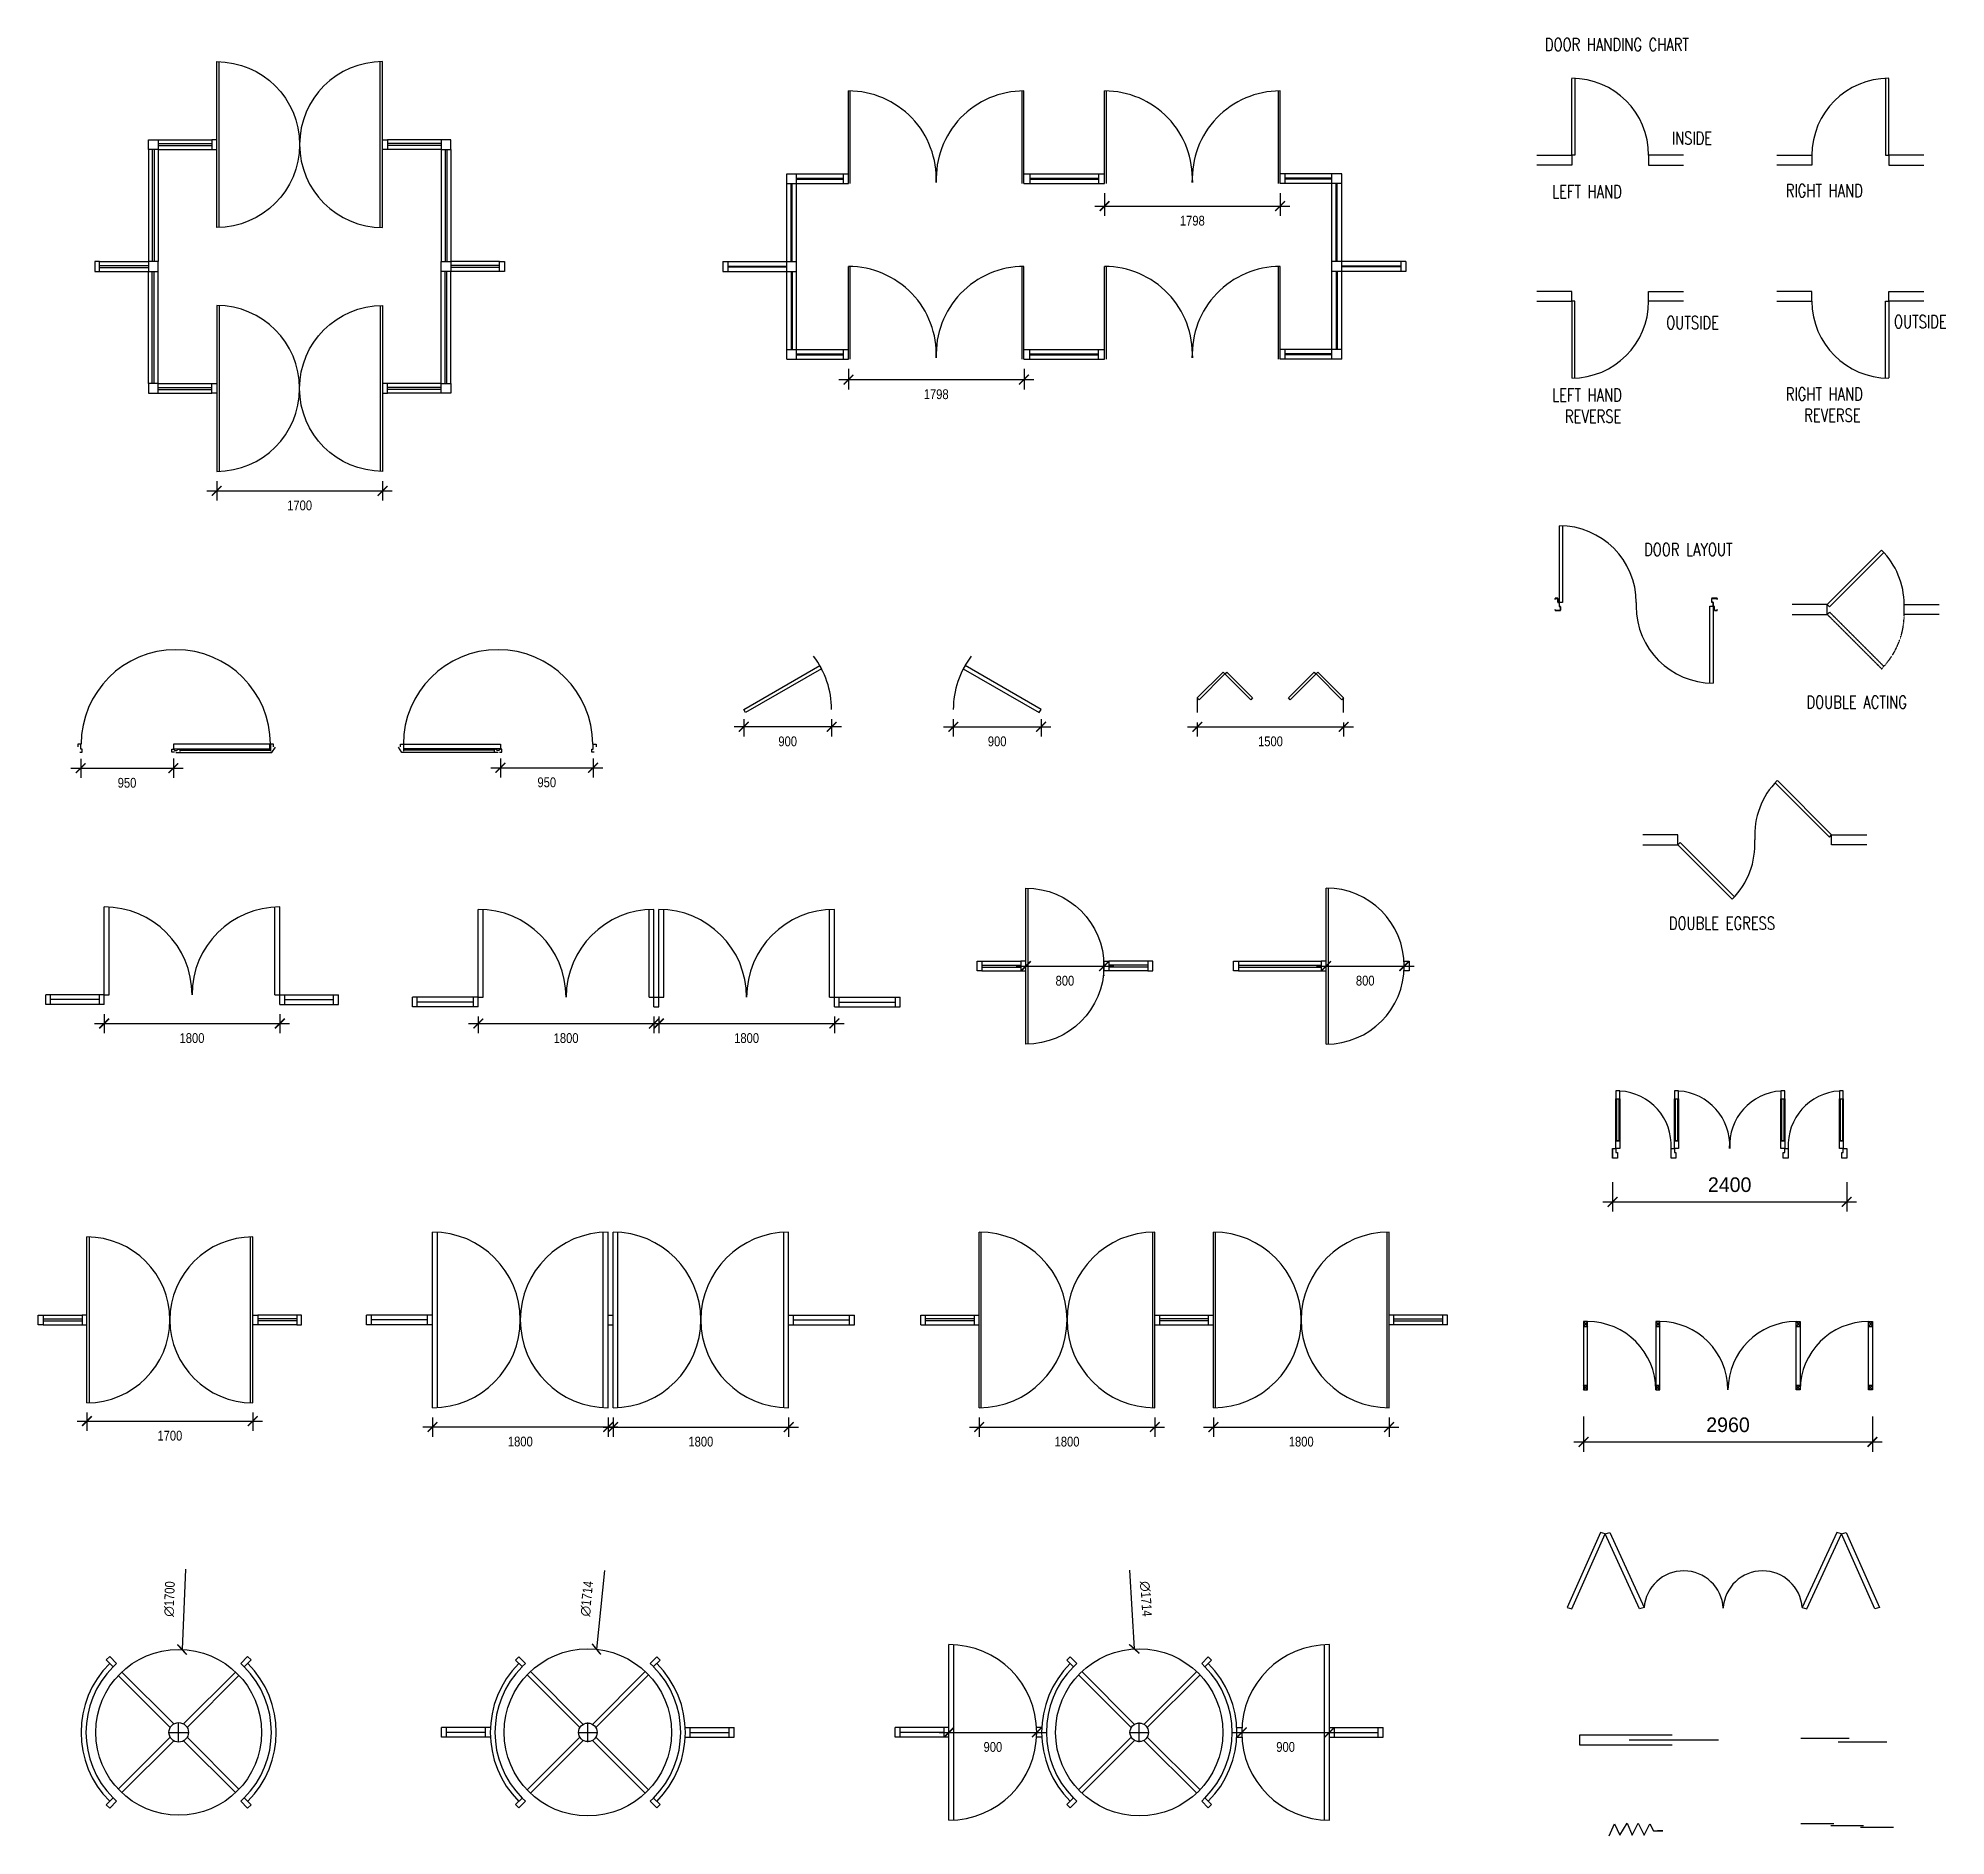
# Model space of a CAD drawing. Header units: millimetres. Extents: x -14129 to 25170, y 11877 to 30307.
# Drawn here: x -14129 to 5423, y 11877 to 30307 of the extents above; entities that cross this region are included whole.
import ezdxf

# ---------------------------------------------------------------- set-up
doc = ezdxf.new("R2010")
doc.units = ezdxf.units.MM
doc.linetypes.add('HIDDEN2', pattern=[0.1875, 0.125, -0.0625])
doc.styles.add('DIM', font='', dxfattribs={"height": 100})
doc.styles.add('Ignore', font='romans.shx', dxfattribs={"width": 0.75})
doc.styles.add('TA1', font='')
doc.styles.get('DIM').set_extended_font_data('VNI-Helve-Condense')
doc.styles.get('TA1').set_extended_font_data('VNI-Avo')
doc.dimstyles.new('100', dxfattribs={"dimtxt": 100, "dimasz": 100, "dimexe": 100, "dimexo": 100, "dimgap": 100, "dimtad": 2, "dimdec": 0, "dimzin": 0, "dimdsep": 46, "dimtxsty": 'DIM', "dimblk": 'ARCHTICK', "dimcen": 100, "dimdle": 100, "dimadec": 0, "dimazin": 0, "dimtfac": 1, "dimtdec": 0, "dimtofl": 0, "dimtmove": 0, "dimatfit": 3, "dimldrblk": 'ARCHTICK', "dimfxl": 1, "dimtolj": 1, "dimtzin": 0, "dimarcsym": 0})

msp = doc.modelspace()

# ---------------------------------------------------------------- texts
at = {"style": 'Ignore', "width": 0.75}
for s, p in [('DOOR HANDING CHART', (1313.3, 30175.5)), ('INSIDE', (2613.9, 29216.3)), ('LEFT HAND', (1387.9, 28667.7)), ('RIGHT HAND', (3782, 28678)), ('OUTSIDE', (2556.5, 27324.1)), ('OUTSIDE', (4891.1, 27334.3)), ('LEFT HAND', (1387.9, 26582.7)), ('RIGHT HAND', (3782, 26593)), ('REVERSE', (1519.1, 26364.3)), ('REVERSE', (3971, 26374.6)), ('DOOR LAYOUT', (2330, 24998.4)), ('DOUBLE ACTING', (3994.3, 23433.5)), ('DOUBLE EGRESS', (2584, 21167.6))]:
    msp.add_text(s, height=131.25, dxfattribs=at).set_placement(p)
at = {"char_height": 150, "attachment_point": 5, "style": 'TA1'}
for s, insert in [('\\A1;2400', (3207, 18551.7)), ('\\A1;2960', (3190, 16090.5))]:
    msp.add_mtext(s, dxfattribs=dict(at, insert=insert))

# ---------------------------------------------------------------- blocks, each defined once
blk = doc.blocks.new('A$C6CEE78AA')
for p, q in [((1045, 25), (1975, 25)), ((1990, 0), (2025, 55)), ((1005, 0), (1990, 0))]:
    blk.add_line(p, q)
for points in [[(20, 5), (45, 5), (45, 35), (30, 35), (30, 85), (0, 85), (0, 60)], [(990, 5), (965, 5), (965, 35), (980, 35), (995, 20), (1015, 20), (1030, 35), (1045, 35), (1045, 10)], [(2005, 60), (2005, 85), (1975, 85), (1975, 15)]]:
    blk.add_lwpolyline(points)
blk.add_lwpolyline([(1970, 85), (980, 85), (980, 40), (1970, 40)], close=True)
blk.add_arc((1005, 85), 970, 0, 180)
blk = doc.blocks.new('A$C47083D60')
for p, q in [((35, 0), (0, 55)), ((980, 25), (50, 25)), ((1020, 0), (35, 0))]:
    blk.add_line(p, q)
for points in [[(20, 60), (20, 85), (50, 85), (50, 15)], [(1035, 5), (1060, 5), (1060, 35), (1045, 35), (1030, 20), (1010, 20), (995, 35), (980, 35), (980, 10)], [(2005, 5), (1980, 5), (1980, 35), (1995, 35), (1995, 85), (2025, 85), (2025, 60)]]:
    blk.add_lwpolyline(points)
blk.add_lwpolyline([(55, 85), (1045, 85), (1045, 40), (55, 40)], close=True)
blk.add_arc((1020, 85), 970, 0, 180)
blk = doc.blocks.new('A$C2BF52A1F')
blk.add_lwpolyline([(19, 0), (0, 32), (779, 482), (798, 450)], close=True)
blk.add_arc((0, 32), 900, 0, 37.3101)
blk = doc.blocks.new('A$C48774158')
blk.add_lwpolyline([(881, 0), (900, 32), (121, 482), (102, 450)], close=True)
blk.add_arc((900, 32), 900, 142.6899, 180)
blk = doc.blocks.new('A$C44466CE1')
for p, q in [((0, 150), (0, 0)), ((1500, 0), (1500, 150))]:
    blk.add_line(p, q)
for points in [[(18, 132), (0, 150), (265, 415), (283, 397)], [(548, 132), (283, 397), (301, 415), (566, 150)], [(952, 132), (934, 150), (1199, 415), (1217, 397)], [(1482, 132), (1217, 397), (1235, 415), (1500, 150)]]:
    blk.add_lwpolyline(points, close=True)
blk = doc.blocks.new('A$C0068412A')
for p, q in [((600, 0), (600, 1000)), ((650, 100), (650, 999)), ((2350, 100), (2350, 999)), ((2400, 0), (2400, 1000)), ((600, 100), (0, 100)), ((0, 0), (0, 100)), ((600, 0), (0, 0)), ((50, 0), (50, 100)), ((550, 50), (50, 50)), ((550, 0), (550, 100)), ((600, 100), (650, 100)), ((2350, 100), (2400, 100)), ((2400, 100), (3000, 100)), ((2400, 0), (3000, 0)), ((2450, 0), (2450, 100)), ((2450, 50), (2950, 50)), ((2950, 0), (2950, 100)), ((3000, 0), (3000, 100))]:
    blk.add_line(p, q)
for centre, start, end in [((600, 100), 0, 90), ((2400, 100), 90, 180)]:
    blk.add_arc(centre, 900, start, end)
blk = doc.blocks.new('A$C2B3A1B64')
for p, q in [((675, 1), (675, 1000)), ((725, 100), (725, 999)), ((2425, 100), (2425, 999)), ((2475, 1), (2475, 1000)), ((2525, 1), (2525, 1000)), ((2575, 100), (2575, 999)), ((4275, 100), (4275, 999)), ((4325, 1), (4325, 1000)), ((0, 0), (0, 100)), ((675, 100), (0, 100)), ((674, 0), (0, 0)), ((50, 0), (50, 100)), ((625, 50), (50, 50)), ((625, 0), (625, 100)), ((675, 100), (725, 100)), ((2425, 100), (2475, 100)), ((2475, 100), (2525, 100)), ((2476, 0), (2524, 0)), ((2525, 100), (2575, 100)), ((4275, 100), (4325, 100)), ((4325, 100), (5000, 100)), ((4326, 0), (5000, 0)), ((4375, 0), (4375, 100)), ((4375, 50), (4950, 50)), ((4950, 0), (4950, 100)), ((5000, 0), (5000, 100))]:
    blk.add_line(p, q)
for centre, radius, start, end in [((675, 100), 900, 0, 90), ((2475, 100), 900, 90, 180), ((2525, 100), 900, 0, 90), ((4325, 100), 900, 90, 180), ((674, 1), 0.9, 270, 0), ((2476, 1), 0.9, 180, 270), ((2524, 1), 0.9, 270, 0), ((4326, 1), 0.9, 180, 270)]:
    blk.add_arc(centre, radius, start, end)
blk = doc.blocks.new('A$C264F5B45')
for p, q in [((525, 0), (525, 1600)), ((50, 850), (450, 850)), ((50, 810), (450, 810)), ((50, 790), (450, 790)), ((1750, 850), (1350, 850)), ((1750, 810), (1350, 810)), ((1750, 790), (1350, 790)), ((50, 750), (450, 750)), ((1750, 750), (1350, 750))]:
    blk.add_line(p, q)
blk.add_lwpolyline([(500, 1600, -1), (500, 0)], format="xyb", close=True)
for points in [[(0, 850), (50, 850), (50, 750), (0, 750)], [(500, 850), (450, 850), (450, 750), (500, 750)], [(1300, 850), (1350, 850), (1350, 750), (1300, 750)], [(1800, 850), (1750, 850), (1750, 750), (1800, 750)]]:
    blk.add_lwpolyline(points, close=True)
blk = doc.blocks.new('A$C43E04579')
for p, q in [((950, 0), (950, 1600)), ((975, 0), (975, 1600)), ((50, 850), (900, 850)), ((50, 810), (900, 810)), ((50, 790), (900, 790)), ((50, 750), (900, 750))]:
    blk.add_line(p, q)
for points in [[(0, 850), (50, 850), (50, 750), (0, 750)], [(950, 850), (900, 850), (900, 750), (950, 750)], [(1750, 850), (1800, 850), (1800, 750), (1750, 750)]]:
    blk.add_lwpolyline(points, close=True)
blk.add_arc((950, 800), 800, 270, 90)
blk = doc.blocks.new('A$C5795584D')
for p, q in [((500, 0), (500, 1700)), ((525, 0), (525, 1700)), ((2175, 0), (2175, 1700)), ((2200, 0), (2200, 1700)), ((50, 900), (450, 900)), ((50, 860), (450, 860)), ((50, 840), (450, 840)), ((50, 800), (450, 800)), ((2650, 900), (2250, 900)), ((2650, 860), (2250, 860)), ((2650, 840), (2250, 840)), ((2650, 800), (2250, 800))]:
    blk.add_line(p, q)
for points in [[(0, 900), (50, 900), (50, 800), (0, 800)], [(500, 900), (450, 900), (450, 800), (500, 800)], [(2200, 900), (2250, 900), (2250, 800), (2200, 800)], [(2700, 900), (2650, 900), (2650, 800), (2700, 800)]]:
    blk.add_lwpolyline(points, close=True)
for centre, start, end in [((500, 850), 270, 90), ((2200, 850), 90, 270)]:
    blk.add_arc(centre, 850, start, end)
blk = doc.blocks.new('A$C19C41023')
for p, q in [((675, 0), (675, 1800)), ((725, 1), (725, 1799)), ((2425, 1), (2425, 1799)), ((2475, 0), (2475, 1800)), ((2525, 0), (2525, 1800)), ((2575, 1), (2575, 1799)), ((4275, 1), (4275, 1799)), ((4325, 0), (4325, 1800)), ((675, 950), (0, 950)), ((0, 850), (0, 950)), ((675, 850), (0, 850)), ((50, 850), (50, 950)), ((625, 900), (50, 900)), ((625, 850), (625, 950)), ((2475, 950), (2525, 950)), ((2475, 850), (2525, 850)), ((4325, 950), (5000, 950)), ((4325, 850), (5000, 850)), ((4375, 850), (4375, 950)), ((4375, 900), (4950, 900)), ((4950, 850), (4950, 950)), ((5000, 850), (5000, 950))]:
    blk.add_line(p, q)
for centre, start, end in [((675, 900), 270, 90), ((2475, 900), 90, 270), ((2525, 900), 270, 90), ((4325, 900), 90, 270)]:
    blk.add_arc(centre, 900, start, end)
blk = doc.blocks.new('A$C10676B10')
for p, q in [((600, 0), (600, 1800)), ((620, 0), (620, 1800)), ((2380, 0), (2380, 1800)), ((2400, 0), (2400, 1800)), ((3000, 0), (3000, 1800)), ((3020, 0), (3020, 1800)), ((4780, 0), (4780, 1800)), ((4800, 0), (4800, 1800)), ((0, 950), (600, 950)), ((0, 850), (0, 950)), ((0, 850), (600, 850)), ((50, 850), (50, 950)), ((550, 910), (50, 910)), ((550, 890), (50, 890)), ((550, 850), (550, 950)), ((2400, 950), (3000, 950)), ((2400, 850), (3000, 850)), ((2450, 850), (2450, 950)), ((2950, 910), (2450, 910)), ((2950, 890), (2450, 890)), ((2950, 850), (2950, 950)), ((5400, 950), (4800, 950)), ((5400, 850), (4800, 850)), ((4850, 850), (4850, 950)), ((4850, 910), (5350, 910)), ((4850, 890), (5350, 890)), ((5350, 850), (5350, 950)), ((5400, 850), (5400, 950))]:
    blk.add_line(p, q)
for centre, start, end in [((600, 900), 270, 90), ((2400, 900), 90, 270), ((3000, 900), 270, 90), ((4800, 900), 90, 270)]:
    blk.add_arc(centre, 900, start, end)
blk = doc.blocks.new('A$C4CEE4698')
for points in [[(327, 1522), (256, 1592), (292, 1628), (362, 1557), (327, 1522)], [(1670, 1522), (1741, 1592), (1706, 1628), (1635, 1557), (1670, 1522)], [(380, 1433), (912, 901)], [(416, 1468), (948, 936)], [(1049, 936), (1582, 1468)], [(1085, 901), (1617, 1433)], [(380, 267), (912, 799)], [(1085, 799), (1617, 267)], [(416, 232), (948, 764)], [(1049, 764), (1582, 232)], [(327, 178), (256, 108), (292, 72), (362, 143), (327, 178)], [(1670, 178), (1635, 143), (1706, 72), (1741, 108), (1670, 178)]]:
    blk.add_lwpolyline(points)
for radius in [850, 100]:
    blk.add_circle((999, 850), radius)
for radius, start, end in [(1000, 135, 225), (1000, 135, 225), (950, 135, 225), (950, 315, 45), (1000, 315, 45), (1000, 315, 45)]:
    blk.add_arc((999, 850), radius, start, end)
blk = doc.blocks.new('A$C715E23D6')
for p, q in [((501, 907), (0, 907)), ((0, 807), (0, 907)), ((501, 807), (0, 807)), ((50, 807), (50, 907)), ((451, 857), (50, 857)), ((451, 807), (451, 907)), ((2499, 907), (3000, 907)), ((2499, 807), (3000, 807)), ((2549, 807), (2549, 907)), ((2549, 857), (2950, 857)), ((2950, 807), (2950, 907)), ((3000, 807), (3000, 907))]:
    blk.add_line(p, q)
for points in [[(827, 1531), (759, 1598), (793, 1632), (860, 1564), (827, 1531)], [(2173, 1531), (2241, 1598), (2207, 1632), (2140, 1564), (2173, 1531)], [(877, 1446), (1418, 906)], [(911, 1480), (1452, 939)], [(1548, 939), (2089, 1480)], [(1582, 906), (2123, 1446)], [(877, 268), (1418, 809)], [(1582, 809), (2123, 268)], [(911, 234), (1452, 775)], [(1548, 775), (2089, 234)], [(827, 184), (759, 116), (793, 83), (860, 150), (827, 184)], [(2173, 184), (2140, 150), (2207, 83), (2241, 116), (2173, 184)]]:
    blk.add_lwpolyline(points)
for radius in [857, 95.2]:
    blk.add_circle((1500, 857), radius)
for radius, start, end in [(1000, 135, 225), (1000, 315, 45), (952, 135, 225), (952, 315, 45)]:
    blk.add_arc((1500, 857), radius, start, end)
blk = doc.blocks.new('A$C58F9598C')
for p, q in [((550, 0), (550, 1800)), ((600, 1), (600, 1799)), ((4400, 1), (4400, 1799)), ((4450, 0), (4450, 1800)), ((550, 950), (0, 950)), ((0, 850), (0, 950)), ((550, 850), (0, 850)), ((50, 850), (50, 950)), ((500, 900), (50, 900)), ((500, 850), (500, 950)), ((1501, 950), (1449, 950)), ((1501, 850), (1449, 850)), ((3499, 950), (3551, 950)), ((3499, 850), (3551, 850)), ((4450, 950), (5000, 950)), ((4450, 850), (5000, 850)), ((4500, 850), (4500, 950)), ((4500, 900), (4950, 900)), ((4950, 850), (4950, 950)), ((5000, 850), (5000, 950))]:
    blk.add_line(p, q)
for points in [[(1827, 1573), (1759, 1641), (1793, 1674), (1860, 1607), (1827, 1573)], [(3173, 1573), (3241, 1641), (3207, 1674), (3140, 1607), (3173, 1573)], [(1877, 1489), (2418, 948)], [(1911, 1523), (2452, 982)], [(2548, 982), (3089, 1523)], [(2582, 948), (3123, 1489)], [(1877, 311), (2418, 852)], [(1911, 277), (2452, 818)], [(2548, 818), (3089, 277)], [(2582, 852), (3123, 311)], [(1827, 227), (1759, 159), (1793, 126), (1860, 193), (1827, 227)], [(3173, 227), (3140, 193), (3207, 126), (3241, 159), (3173, 227)]]:
    blk.add_lwpolyline(points)
for radius in [857, 95.2]:
    blk.add_circle((2500, 900), radius)
for centre, radius, start, end in [((550, 900), 900, 270, 90), ((4450, 900), 900, 90, 270), ((2500, 900), 1000, 135, 225), ((2500, 900), 952, 135, 225), ((2500, 900), 952, 315, 45), ((2500, 900), 1000, 315, 45)]:
    blk.add_arc(centre, radius, start, end)
blk = doc.blocks.new('A$C244911D8')
for p, q in [((1275, 2500), (1275, 4200)), ((2925, 2500), (2925, 4200)), ((650, 3400), (1200, 3400)), ((650, 3360), (1200, 3360)), ((650, 3340), (1200, 3340)), ((3550, 3400), (3000, 3400)), ((3550, 3360), (3000, 3360)), ((3550, 3340), (3000, 3340)), ((550, 3300), (550, 2150)), ((590, 3300), (590, 2150)), ((610, 3300), (610, 2150)), ((650, 3300), (650, 2150)), ((650, 3300), (1200, 3300)), ((3550, 3300), (3000, 3300)), ((3550, 3300), (3550, 2150)), ((3590, 3300), (3590, 2150)), ((3610, 3300), (3610, 2150)), ((3650, 3300), (3650, 2150)), ((50, 2150), (550, 2150)), ((50, 2110), (550, 2110)), ((50, 2090), (550, 2090)), ((50, 2050), (550, 2050)), ((550, 900), (550, 2050)), ((590, 900), (590, 2050)), ((610, 900), (610, 2050)), ((650, 900), (650, 2050)), ((3550, 900), (3550, 2050)), ((3590, 900), (3590, 2050)), ((3610, 900), (3610, 2050)), ((4150, 2150), (3650, 2150)), ((4150, 2110), (3650, 2110)), ((4150, 2090), (3650, 2090)), ((4150, 2050), (3650, 2050)), ((3650, 900), (3650, 2050)), ((1275, 1700), (1275, 0)), ((2925, 1700), (2925, 0)), ((650, 900), (1200, 900)), ((650, 860), (1200, 860)), ((650, 840), (1200, 840)), ((650, 800), (1200, 800)), ((3550, 900), (3000, 900)), ((3550, 860), (3000, 860)), ((3550, 840), (3000, 840)), ((3550, 800), (3000, 800))]:
    blk.add_line(p, q)
for points in [[(1250, 4200, -1), (1250, 2500)], [(2950, 4200, 1), (2950, 2500)], [(1250, 0, 1), (1250, 1700)], [(2950, 0, -1), (2950, 1700)]]:
    blk.add_lwpolyline(points, format="xyb", close=True)
for points in [[(650, 3400), (650, 3300), (550, 3300), (550, 3400)], [(1250, 3400), (1200, 3400), (1200, 3300), (1250, 3300)], [(2950, 3400), (3000, 3400), (3000, 3300), (2950, 3300)], [(3550, 3400), (3550, 3300), (3650, 3300), (3650, 3400)], [(50, 2050), (50, 2150), (0, 2150), (0, 2050)], [(650, 2050), (650, 2150), (550, 2150), (550, 2050)], [(3550, 2050), (3550, 2150), (3650, 2150), (3650, 2050)], [(4150, 2050), (4150, 2150), (4200, 2150), (4200, 2050)], [(650, 800), (650, 900), (550, 900), (550, 800)], [(1250, 800), (1200, 800), (1200, 900), (1250, 900)], [(2950, 800), (3000, 800), (3000, 900), (2950, 900)], [(3550, 800), (3550, 900), (3650, 900), (3650, 800)]]:
    blk.add_lwpolyline(points, close=True)
blk = doc.blocks.new('A$C13F91B35')
for p, q in [((1288, 1800), (1288, 2750)), ((1306, 1800), (1306, 2750)), ((3069, 1800), (3069, 2750)), ((3087, 1800), (3087, 2750)), ((3913, 1800), (3913, 2750)), ((3931, 1800), (3931, 2750)), ((5694, 1800), (5694, 2750)), ((5712, 1800), (5712, 2750)), ((657, 1900), (1288, 1900)), ((657, 0), (657, 1900)), ((657, 1800), (1288, 1800)), ((702, 1000), (702, 1800)), ((712, 1000), (712, 1800)), ((757, 0), (757, 1900)), ((757, 1855), (1238, 1855)), ((757, 1845), (1238, 1845)), ((1238, 1800), (1238, 1900)), ((3087, 1900), (3913, 1900)), ((3087, 1800), (3913, 1800)), ((3148, 1900), (3148, 1800)), ((3148, 1855), (3852, 1855)), ((3148, 1845), (3852, 1845)), ((3852, 1900), (3852, 1800)), ((6343, 1900), (5712, 1900)), ((6343, 1800), (5712, 1800)), ((5762, 1800), (5762, 1900)), ((6243, 1855), (5762, 1855)), ((6243, 1845), (5762, 1845)), ((6243, 0), (6243, 1900)), ((6288, 1000), (6288, 1800)), ((6298, 1000), (6298, 1800)), ((6343, 0), (6343, 1900)), ((0, 1000), (0, 900)), ((0, 1000), (757, 1000)), ((50, 1000), (50, 900)), ((7000, 1000), (6243, 1000)), ((6950, 1000), (6950, 900)), ((7000, 1000), (7000, 900)), ((0, 900), (757, 900)), ((50, 955), (657, 955)), ((50, 945), (657, 945)), ((702, 900), (702, 100)), ((712, 900), (712, 100)), ((1288, 0), (1288, 950)), ((1306, 0), (1306, 950)), ((3069, 0), (3069, 950)), ((3087, 0), (3087, 950)), ((3913, 0), (3913, 950)), ((3931, 0), (3931, 950)), ((5694, 0), (5694, 950)), ((5712, 0), (5712, 950)), ((7000, 900), (6243, 900)), ((6288, 900), (6288, 100)), ((6298, 900), (6298, 100)), ((6950, 955), (6343, 955)), ((6950, 945), (6343, 945)), ((657, 100), (1288, 100)), ((657, 0), (1288, 0)), ((757, 55), (1238, 55)), ((757, 45), (1238, 45)), ((1238, 0), (1238, 100)), ((3087, 100), (3913, 100)), ((3087, 0), (3913, 0)), ((3148, 0), (3148, 100)), ((3148, 55), (3852, 55)), ((3148, 45), (3852, 45)), ((3852, 0), (3852, 100)), ((6343, 100), (5712, 100)), ((6343, 0), (5712, 0)), ((5762, 0), (5762, 100)), ((6243, 55), (5762, 55)), ((6243, 45), (5762, 45))]:
    blk.add_line(p, q)
for centre, start, end in [((1288, 1850), 357.5797, 90), ((3087, 1850), 90, 182.4203), ((3913, 1850), 357.5797, 90), ((5712, 1850), 90, 182.4203), ((1288, 50), 357.5797, 90), ((3087, 50), 90, 182.4203), ((3913, 50), 357.5797, 90), ((5712, 50), 90, 182.4203)]:
    blk.add_arc(centre, 900, start, end)
blk = doc.blocks.new('_ArchTick')
at = {"color": 0, "linetype": 'ByBlock', "const_width": 0.15}
blk.add_lwpolyline([(-0.5, -0.5), (0.5, 0.5)], dxfattribs=at)
blk = doc.blocks.new('*D192')
at = {"color": 0, "lineweight": -2, "transparency": 16777216}
for p, q in [((-13693, 22917), (-13693, 22722)), ((-12743, 22922), (-12743, 22722)), ((-13793, 22822), (-12643, 22822))]:
    blk.add_line(p, q, dxfattribs=at)
at = {"layer": 'DEFPOINTS', "color": 0, "transparency": 16777216}
for p in [(-13693, 23017), (-12743, 23022), (-12743, 22822)]:
    blk.add_point(p, dxfattribs=at)
at = {"color": 0, "lineweight": -2, "transparency": 16777216, "xscale": 100, "yscale": 100, "zscale": 100, "rotation": 180}
blk.add_blockref('_ArchTick', (-13693, 22822), dxfattribs=at)
at = {"color": 0, "lineweight": -2, "transparency": 16777216, "xscale": 100, "yscale": 100, "zscale": 100}
blk.add_blockref('_ArchTick', (-12743, 22822), dxfattribs=at)
at = {"color": 0, "transparency": 16777216, "insert": (-13218, 22672), "char_height": 100, "attachment_point": 5, "style": 'DIM'}
blk.add_mtext('\\A1;950', dxfattribs=at)
blk = doc.blocks.new('*D193')
at = {"color": 0, "lineweight": -2, "transparency": 16777216}
for p, q in [((-9391, 22922), (-9391, 22727)), ((-8441, 22922), (-8441, 22727)), ((-9491, 22827), (-8341, 22827))]:
    blk.add_line(p, q, dxfattribs=at)
at = {"layer": 'DEFPOINTS', "color": 0, "transparency": 16777216}
for p in [(-9391, 23022), (-8441, 23022), (-8441, 22827)]:
    blk.add_point(p, dxfattribs=at)
at = {"color": 0, "lineweight": -2, "transparency": 16777216, "xscale": 100, "yscale": 100, "zscale": 100, "rotation": 180}
blk.add_blockref('_ArchTick', (-9391, 22827), dxfattribs=at)
at = {"color": 0, "lineweight": -2, "transparency": 16777216, "xscale": 100, "yscale": 100, "zscale": 100}
blk.add_blockref('_ArchTick', (-8441, 22827), dxfattribs=at)
at = {"color": 0, "transparency": 16777216, "insert": (-8916, 22677), "char_height": 100, "attachment_point": 5, "style": 'DIM'}
blk.add_mtext('\\A1;950', dxfattribs=at)
blk = doc.blocks.new('*D194')
at = {"color": 0, "lineweight": -2, "transparency": 16777216}
for p, q in [((-6897, 23325), (-6897, 23147)), ((-5997, 23325), (-5997, 23147)), ((-5897, 23247), (-6997, 23247))]:
    blk.add_line(p, q, dxfattribs=at)
at = {"layer": 'DEFPOINTS', "color": 0, "transparency": 16777216}
for p in [(-6897, 23425), (-5997, 23425), (-6897, 23247)]:
    blk.add_point(p, dxfattribs=at)
at = {"color": 0, "lineweight": -2, "transparency": 16777216, "xscale": 100, "yscale": 100, "zscale": 100, "rotation": 180}
blk.add_blockref('_ArchTick', (-6897, 23247), dxfattribs=at)
at = {"color": 0, "lineweight": -2, "transparency": 16777216, "xscale": 100, "yscale": 100, "zscale": 100}
blk.add_blockref('_ArchTick', (-5997, 23247), dxfattribs=at)
at = {"color": 0, "transparency": 16777216, "insert": (-6447, 23097), "char_height": 100, "attachment_point": 5, "style": 'DIM'}
blk.add_mtext('\\A1;900', dxfattribs=at)
blk = doc.blocks.new('*D195')
at = {"color": 0, "lineweight": -2, "transparency": 16777216}
for p, q in [((-4750, 23325), (-4750, 23147)), ((-3850, 23325), (-3850, 23147)), ((-4850, 23247), (-3750, 23247))]:
    blk.add_line(p, q, dxfattribs=at)
at = {"layer": 'DEFPOINTS', "color": 0, "transparency": 16777216}
for p in [(-4750, 23425), (-3850, 23425), (-3850, 23247)]:
    blk.add_point(p, dxfattribs=at)
at = {"color": 0, "lineweight": -2, "transparency": 16777216, "xscale": 100, "yscale": 100, "zscale": 100, "rotation": 180}
blk.add_blockref('_ArchTick', (-4750, 23247), dxfattribs=at)
at = {"color": 0, "lineweight": -2, "transparency": 16777216, "xscale": 100, "yscale": 100, "zscale": 100}
blk.add_blockref('_ArchTick', (-3850, 23247), dxfattribs=at)
at = {"color": 0, "transparency": 16777216, "insert": (-4300, 23097), "char_height": 100, "attachment_point": 5, "style": 'DIM'}
blk.add_mtext('\\A1;900', dxfattribs=at)
blk = doc.blocks.new('*D196')
at = {"color": 0, "lineweight": -2, "transparency": 16777216}
for p, q in [((-2249, 23292), (-2249, 23147)), ((-749, 23292), (-749, 23147)), ((-2349, 23247), (-649, 23247))]:
    blk.add_line(p, q, dxfattribs=at)
at = {"layer": 'DEFPOINTS', "color": 0, "transparency": 16777216}
for p in [(-2249, 23392), (-749, 23392), (-749, 23247)]:
    blk.add_point(p, dxfattribs=at)
at = {"color": 0, "lineweight": -2, "transparency": 16777216, "xscale": 100, "yscale": 100, "zscale": 100, "rotation": 180}
blk.add_blockref('_ArchTick', (-2249, 23247), dxfattribs=at)
at = {"color": 0, "lineweight": -2, "transparency": 16777216, "xscale": 100, "yscale": 100, "zscale": 100}
blk.add_blockref('_ArchTick', (-749, 23247), dxfattribs=at)
at = {"color": 0, "transparency": 16777216, "insert": (-1499, 23097), "char_height": 100, "attachment_point": 5, "style": 'DIM'}
blk.add_mtext('\\A1;1500', dxfattribs=at)
blk = doc.blocks.new('*D197')
at = {"color": 0, "lineweight": -2, "transparency": 16777216}
for p, q in [((-13552, 20205), (-11552, 20205)), ((-13452, 20300), (-13452, 20105)), ((-11652, 20300), (-11652, 20105))]:
    blk.add_line(p, q, dxfattribs=at)
at = {"layer": 'DEFPOINTS', "color": 0, "transparency": 16777216}
for p in [(-13452, 20400), (-11652, 20400), (-11652, 20205)]:
    blk.add_point(p, dxfattribs=at)
at = {"color": 0, "lineweight": -2, "transparency": 16777216, "xscale": 100, "yscale": 100, "zscale": 100, "rotation": 180}
blk.add_blockref('_ArchTick', (-13452, 20205), dxfattribs=at)
at = {"color": 0, "lineweight": -2, "transparency": 16777216, "xscale": 100, "yscale": 100, "zscale": 100}
blk.add_blockref('_ArchTick', (-11652, 20205), dxfattribs=at)
at = {"color": 0, "transparency": 16777216, "insert": (-12552, 20055), "char_height": 100, "attachment_point": 5, "style": 'DIM'}
blk.add_mtext('\\A1;1800', dxfattribs=at)
blk = doc.blocks.new('*D198')
at = {"color": 0, "lineweight": -2, "transparency": 16777216}
for p, q in [((-9718, 20205), (-7718, 20205)), ((-9618, 20276), (-9618, 20105)), ((-7818, 20276), (-7818, 20105))]:
    blk.add_line(p, q, dxfattribs=at)
at = {"layer": 'DEFPOINTS', "color": 0, "transparency": 16777216}
for p in [(-9618, 20376), (-7818, 20376), (-7818, 20205)]:
    blk.add_point(p, dxfattribs=at)
at = {"color": 0, "lineweight": -2, "transparency": 16777216, "xscale": 100, "yscale": 100, "zscale": 100, "rotation": 180}
blk.add_blockref('_ArchTick', (-9618, 20205), dxfattribs=at)
at = {"color": 0, "lineweight": -2, "transparency": 16777216, "xscale": 100, "yscale": 100, "zscale": 100}
blk.add_blockref('_ArchTick', (-7818, 20205), dxfattribs=at)
at = {"color": 0, "transparency": 16777216, "insert": (-8718, 20055), "char_height": 100, "attachment_point": 5, "style": 'DIM'}
blk.add_mtext('\\A1;1800', dxfattribs=at)
blk = doc.blocks.new('*D199')
at = {"color": 0, "lineweight": -2, "transparency": 16777216}
for p, q in [((-7868, 20205), (-5868, 20205)), ((-7768, 20276), (-7768, 20105)), ((-5968, 20276), (-5968, 20105))]:
    blk.add_line(p, q, dxfattribs=at)
at = {"layer": 'DEFPOINTS', "color": 0, "transparency": 16777216}
for p in [(-7768, 20376), (-5968, 20376), (-5968, 20205)]:
    blk.add_point(p, dxfattribs=at)
at = {"color": 0, "lineweight": -2, "transparency": 16777216, "xscale": 100, "yscale": 100, "zscale": 100, "rotation": 180}
blk.add_blockref('_ArchTick', (-7768, 20205), dxfattribs=at)
at = {"color": 0, "lineweight": -2, "transparency": 16777216, "xscale": 100, "yscale": 100, "zscale": 100}
blk.add_blockref('_ArchTick', (-5968, 20205), dxfattribs=at)
at = {"color": 0, "transparency": 16777216, "insert": (-6868, 20055), "char_height": 100, "attachment_point": 5, "style": 'DIM'}
blk.add_mtext('\\A1;1800', dxfattribs=at)
blk = doc.blocks.new('*D200')
at = {"color": 0, "lineweight": -2, "transparency": 16777216}
for p, q in [((-4106, 20793), (-3106, 20793)), ((-3206, 20702), (-3206, 20693))]:
    blk.add_line(p, q, dxfattribs=at)
at = {"layer": 'DEFPOINTS', "color": 0, "transparency": 16777216}
for p in [(-4006, 20793), (-3206, 20802), (-3206, 20793)]:
    blk.add_point(p, dxfattribs=at)
at = {"color": 0, "lineweight": -2, "transparency": 16777216, "xscale": 100, "yscale": 100, "zscale": 100, "rotation": 180}
blk.add_blockref('_ArchTick', (-4006, 20793), dxfattribs=at)
at = {"color": 0, "lineweight": -2, "transparency": 16777216, "xscale": 100, "yscale": 100, "zscale": 100}
blk.add_blockref('_ArchTick', (-3206, 20793), dxfattribs=at)
at = {"color": 0, "transparency": 16777216, "insert": (-3606, 20643), "char_height": 100, "attachment_point": 5, "style": 'DIM'}
blk.add_mtext('\\A1;800', dxfattribs=at)
blk = doc.blocks.new('*D201')
at = {"color": 0, "lineweight": -2, "transparency": 16777216}
blk.add_line((-1028, 20794), (-28, 20794), dxfattribs=at)
at = {"layer": 'DEFPOINTS', "color": 0, "transparency": 16777216}
for p in [(-928, 20794), (-128, 20794), (-128, 20794)]:
    blk.add_point(p, dxfattribs=at)
at = {"color": 0, "lineweight": -2, "transparency": 16777216, "xscale": 100, "yscale": 100, "zscale": 100, "rotation": 180}
blk.add_blockref('_ArchTick', (-928, 20794), dxfattribs=at)
at = {"color": 0, "lineweight": -2, "transparency": 16777216, "xscale": 100, "yscale": 100, "zscale": 100}
blk.add_blockref('_ArchTick', (-128, 20794), dxfattribs=at)
at = {"color": 0, "transparency": 16777216, "insert": (-528, 20644), "char_height": 100, "attachment_point": 5, "style": 'DIM'}
blk.add_mtext('\\A1;800', dxfattribs=at)
blk = doc.blocks.new('*D202')
at = {"color": 0, "lineweight": -2, "transparency": 16777216}
for p, q in [((-13729, 16129), (-11829, 16129)), ((-13629, 16217), (-13629, 16029)), ((-11929, 16217), (-11929, 16029))]:
    blk.add_line(p, q, dxfattribs=at)
at = {"layer": 'DEFPOINTS', "color": 0, "transparency": 16777216}
for p in [(-13629, 16317), (-11929, 16317), (-11929, 16129)]:
    blk.add_point(p, dxfattribs=at)
at = {"color": 0, "lineweight": -2, "transparency": 16777216, "xscale": 100, "yscale": 100, "zscale": 100, "rotation": 180}
blk.add_blockref('_ArchTick', (-13629, 16129), dxfattribs=at)
at = {"color": 0, "lineweight": -2, "transparency": 16777216, "xscale": 100, "yscale": 100, "zscale": 100}
blk.add_blockref('_ArchTick', (-11929, 16129), dxfattribs=at)
at = {"color": 0, "transparency": 16777216, "insert": (-12779, 15979), "char_height": 100, "attachment_point": 5, "style": 'DIM'}
blk.add_mtext('\\A1;1700', dxfattribs=at)
blk = doc.blocks.new('*D203')
at = {"color": 0, "lineweight": -2, "transparency": 16777216}
for p, q in [((-10187, 16069), (-8187, 16069)), ((-10087, 16167), (-10087, 15969)), ((-8287, 16167), (-8287, 15969))]:
    blk.add_line(p, q, dxfattribs=at)
at = {"layer": 'DEFPOINTS', "color": 0, "transparency": 16777216}
for p in [(-10087, 16267), (-8287, 16267), (-8287, 16069)]:
    blk.add_point(p, dxfattribs=at)
at = {"color": 0, "lineweight": -2, "transparency": 16777216, "xscale": 100, "yscale": 100, "zscale": 100, "rotation": 180}
blk.add_blockref('_ArchTick', (-10087, 16069), dxfattribs=at)
at = {"color": 0, "lineweight": -2, "transparency": 16777216, "xscale": 100, "yscale": 100, "zscale": 100}
blk.add_blockref('_ArchTick', (-8287, 16069), dxfattribs=at)
at = {"color": 0, "transparency": 16777216, "insert": (-9187, 15919), "char_height": 100, "attachment_point": 5, "style": 'DIM'}
blk.add_mtext('\\A1;1800', dxfattribs=at)
blk = doc.blocks.new('*D204')
at = {"color": 0, "lineweight": -2, "transparency": 16777216}
for p, q in [((-8337, 16068), (-6337, 16068)), ((-8237, 16167), (-8237, 15968)), ((-6437, 16167), (-6437, 15968))]:
    blk.add_line(p, q, dxfattribs=at)
at = {"layer": 'DEFPOINTS', "color": 0, "transparency": 16777216}
for p in [(-8237, 16267), (-6437, 16267), (-6437, 16068)]:
    blk.add_point(p, dxfattribs=at)
at = {"color": 0, "lineweight": -2, "transparency": 16777216, "xscale": 100, "yscale": 100, "zscale": 100, "rotation": 180}
blk.add_blockref('_ArchTick', (-8237, 16068), dxfattribs=at)
at = {"color": 0, "lineweight": -2, "transparency": 16777216, "xscale": 100, "yscale": 100, "zscale": 100}
blk.add_blockref('_ArchTick', (-6437, 16068), dxfattribs=at)
at = {"color": 0, "transparency": 16777216, "insert": (-7337, 15918), "char_height": 100, "attachment_point": 5, "style": 'DIM'}
blk.add_mtext('\\A1;1800', dxfattribs=at)
blk = doc.blocks.new('*D205')
at = {"color": 0, "lineweight": -2, "transparency": 16777216}
for p, q in [((-4584, 16068), (-2584, 16068)), ((-4484, 16167), (-4484, 15968)), ((-2684, 16167), (-2684, 15968))]:
    blk.add_line(p, q, dxfattribs=at)
at = {"layer": 'DEFPOINTS', "color": 0, "transparency": 16777216}
for p in [(-4484, 16267), (-2684, 16267), (-2684, 16068)]:
    blk.add_point(p, dxfattribs=at)
at = {"color": 0, "lineweight": -2, "transparency": 16777216, "xscale": 100, "yscale": 100, "zscale": 100, "rotation": 180}
blk.add_blockref('_ArchTick', (-4484, 16068), dxfattribs=at)
at = {"color": 0, "lineweight": -2, "transparency": 16777216, "xscale": 100, "yscale": 100, "zscale": 100}
blk.add_blockref('_ArchTick', (-2684, 16068), dxfattribs=at)
at = {"color": 0, "transparency": 16777216, "insert": (-3584, 15918), "char_height": 100, "attachment_point": 5, "style": 'DIM'}
blk.add_mtext('\\A1;1800', dxfattribs=at)
blk = doc.blocks.new('*D206')
at = {"color": 0, "lineweight": -2, "transparency": 16777216}
for p, q in [((-2184, 16068), (-184, 16068)), ((-2084, 16167), (-2084, 15968)), ((-284, 16167), (-284, 15968))]:
    blk.add_line(p, q, dxfattribs=at)
at = {"layer": 'DEFPOINTS', "color": 0, "transparency": 16777216}
for p in [(-2084, 16267), (-284, 16267), (-284, 16068)]:
    blk.add_point(p, dxfattribs=at)
at = {"color": 0, "lineweight": -2, "transparency": 16777216, "xscale": 100, "yscale": 100, "zscale": 100, "rotation": 180}
blk.add_blockref('_ArchTick', (-2084, 16068), dxfattribs=at)
at = {"color": 0, "lineweight": -2, "transparency": 16777216, "xscale": 100, "yscale": 100, "zscale": 100}
blk.add_blockref('_ArchTick', (-284, 16068), dxfattribs=at)
at = {"color": 0, "transparency": 16777216, "insert": (-1184, 15918), "char_height": 100, "attachment_point": 5, "style": 'DIM'}
blk.add_mtext('\\A1;1800', dxfattribs=at)
blk = doc.blocks.new('*D207')
at = {"color": 0, "lineweight": -2, "transparency": 16777216}
for p, q in [((-12619, 14610), (-12654, 13787)), ((-12789, 12938), (-12589, 12938)), ((-12689, 12838), (-12689, 13038))]:
    blk.add_line(p, q, dxfattribs=at)
at = {"layer": 'DEFPOINTS', "color": 0, "transparency": 16777216}
for p in [(-12654, 13787), (-12724, 12089)]:
    blk.add_point(p, dxfattribs=at)
at = {"color": 0, "lineweight": -2, "transparency": 16777216, "xscale": 100, "yscale": 100, "zscale": 100, "rotation": 267.6083892179787}
blk.add_blockref('_ArchTick', (-12654, 13787), dxfattribs=at)
at = {"color": 0, "transparency": 16777216, "insert": (-12782, 14305), "char_height": 100, "attachment_point": 5, "rotation": 87.6084, "style": 'DIM'}
blk.add_mtext('\\A1;∅1700', dxfattribs=at)
blk = doc.blocks.new('*D208')
at = {"color": 0, "lineweight": -2, "transparency": 16777216}
for p, q in [((-8324, 14596), (-8407, 13791)), ((-8595, 12938), (-8395, 12938)), ((-8495, 12838), (-8495, 13038))]:
    blk.add_line(p, q, dxfattribs=at)
at = {"layer": 'DEFPOINTS', "color": 0, "transparency": 16777216}
for p in [(-8407, 13791), (-8583, 12085)]:
    blk.add_point(p, dxfattribs=at)
at = {"color": 0, "lineweight": -2, "transparency": 16777216, "xscale": 100, "yscale": 100, "zscale": 100, "rotation": 264.1065844495637}
blk.add_blockref('_ArchTick', (-8407, 13791), dxfattribs=at)
at = {"color": 0, "transparency": 16777216, "insert": (-8505, 14308), "char_height": 100, "attachment_point": 5, "rotation": 84.1066, "style": 'DIM'}
blk.add_mtext('\\A1;∅1714', dxfattribs=at)
blk = doc.blocks.new('*D209')
at = {"color": 0, "lineweight": -2, "transparency": 16777216}
for p, q in [((-2944, 14602), (-2895, 13794)), ((-2944, 12938), (-2744, 12938)), ((-2844, 12838), (-2844, 13038))]:
    blk.add_line(p, q, dxfattribs=at)
at = {"layer": 'DEFPOINTS', "color": 0, "transparency": 16777216}
for p in [(-2895, 13794), (-2793, 12082)]:
    blk.add_point(p, dxfattribs=at)
at = {"color": 0, "lineweight": -2, "transparency": 16777216, "xscale": 100, "yscale": 100, "zscale": 100, "rotation": 273.4339566945818}
blk.add_blockref('_ArchTick', (-2895, 13794), dxfattribs=at)
at = {"color": 0, "transparency": 16777216, "insert": (-2776, 14307), "char_height": 100, "attachment_point": 5, "rotation": 273.434, "style": 'DIM'}
blk.add_mtext('\\A1;∅1714', dxfattribs=at)
blk = doc.blocks.new('*D210')
at = {"color": 0, "lineweight": -2, "transparency": 16777216}
blk.add_line((-4894, 12938), (-3794, 12938), dxfattribs=at)
at = {"layer": 'DEFPOINTS', "color": 0, "transparency": 16777216}
for p in [(-4794, 12938), (-3894, 12938), (-3894, 12938)]:
    blk.add_point(p, dxfattribs=at)
at = {"color": 0, "lineweight": -2, "transparency": 16777216, "xscale": 100, "yscale": 100, "zscale": 100, "rotation": 180}
blk.add_blockref('_ArchTick', (-4794, 12938), dxfattribs=at)
at = {"color": 0, "lineweight": -2, "transparency": 16777216, "xscale": 100, "yscale": 100, "zscale": 100}
blk.add_blockref('_ArchTick', (-3894, 12938), dxfattribs=at)
at = {"color": 0, "transparency": 16777216, "insert": (-4344, 12788), "char_height": 100, "attachment_point": 5, "style": 'DIM'}
blk.add_mtext('\\A1;900', dxfattribs=at)
blk = doc.blocks.new('*D211')
at = {"color": 0, "lineweight": -2, "transparency": 16777216}
blk.add_line((-1894, 12938), (-794, 12938), dxfattribs=at)
at = {"layer": 'DEFPOINTS', "color": 0, "transparency": 16777216}
for p in [(-1794, 12938), (-894, 12938), (-894, 12938)]:
    blk.add_point(p, dxfattribs=at)
at = {"color": 0, "lineweight": -2, "transparency": 16777216, "xscale": 100, "yscale": 100, "zscale": 100, "rotation": 180}
blk.add_blockref('_ArchTick', (-1794, 12938), dxfattribs=at)
at = {"color": 0, "lineweight": -2, "transparency": 16777216, "xscale": 100, "yscale": 100, "zscale": 100}
blk.add_blockref('_ArchTick', (-894, 12938), dxfattribs=at)
at = {"color": 0, "transparency": 16777216, "insert": (-1344, 12788), "char_height": 100, "attachment_point": 5, "style": 'DIM'}
blk.add_mtext('\\A1;900', dxfattribs=at)
blk = doc.blocks.new('*D212')
at = {"color": 0, "lineweight": -2, "transparency": 16777216}
for p, q in [((-12399, 25666), (-10499, 25666)), ((-12299, 25766), (-12299, 25566)), ((-10599, 25766), (-10599, 25566))]:
    blk.add_line(p, q, dxfattribs=at)
at = {"layer": 'DEFPOINTS', "color": 0, "transparency": 16777216}
for p in [(-12299, 25866), (-10599, 25866), (-10599, 25666)]:
    blk.add_point(p, dxfattribs=at)
at = {"color": 0, "lineweight": -2, "transparency": 16777216, "xscale": 100, "yscale": 100, "zscale": 100, "rotation": 180}
blk.add_blockref('_ArchTick', (-12299, 25666), dxfattribs=at)
at = {"color": 0, "lineweight": -2, "transparency": 16777216, "xscale": 100, "yscale": 100, "zscale": 100}
blk.add_blockref('_ArchTick', (-10599, 25666), dxfattribs=at)
at = {"color": 0, "transparency": 16777216, "insert": (-11449, 25516), "char_height": 100, "attachment_point": 5, "style": 'DIM'}
blk.add_mtext('\\A1;1700', dxfattribs=at)
blk = doc.blocks.new('*D213')
at = {"color": 0, "lineweight": -2, "transparency": 16777216}
for p, q in [((-5924, 26806), (-3925, 26806)), ((-5824, 26916), (-5824, 26706)), ((-4025, 26916), (-4025, 26706))]:
    blk.add_line(p, q, dxfattribs=at)
at = {"layer": 'DEFPOINTS', "color": 0, "transparency": 16777216}
for p in [(-5824, 27016), (-4025, 27016), (-4025, 26806)]:
    blk.add_point(p, dxfattribs=at)
at = {"color": 0, "lineweight": -2, "transparency": 16777216, "xscale": 100, "yscale": 100, "zscale": 100, "rotation": 180}
blk.add_blockref('_ArchTick', (-5824, 26806), dxfattribs=at)
at = {"color": 0, "lineweight": -2, "transparency": 16777216, "xscale": 100, "yscale": 100, "zscale": 100}
blk.add_blockref('_ArchTick', (-4025, 26806), dxfattribs=at)
at = {"color": 0, "transparency": 16777216, "insert": (-4925, 26656), "char_height": 100, "attachment_point": 5, "style": 'DIM'}
blk.add_mtext('\\A1;1798', dxfattribs=at)
blk = doc.blocks.new('*D214')
at = {"color": 0, "lineweight": -2, "transparency": 16777216}
for p, q in [((-3299, 28585), (-1301, 28585)), ((-3199, 28716), (-3199, 28485)), ((-1401, 28716), (-1401, 28485))]:
    blk.add_line(p, q, dxfattribs=at)
at = {"layer": 'DEFPOINTS', "color": 0, "transparency": 16777216}
for p in [(-3199, 28816), (-1401, 28816), (-1401, 28585)]:
    blk.add_point(p, dxfattribs=at)
at = {"color": 0, "lineweight": -2, "transparency": 16777216, "xscale": 100, "yscale": 100, "zscale": 100, "rotation": 180}
blk.add_blockref('_ArchTick', (-3199, 28585), dxfattribs=at)
at = {"color": 0, "lineweight": -2, "transparency": 16777216, "xscale": 100, "yscale": 100, "zscale": 100}
blk.add_blockref('_ArchTick', (-1401, 28585), dxfattribs=at)
at = {"color": 0, "transparency": 16777216, "insert": (-2300, 28435), "char_height": 100, "attachment_point": 5, "style": 'DIM'}
blk.add_mtext('\\A1;1798', dxfattribs=at)
blk = doc.blocks.new('A$C4CD04CA9')
for p, q in [((359, 101), (359, 888)), ((392, 888), (392, 101)), ((0, 101), (359, 101)), ((359, 0), (0, 0)), ((359, 101), (359, 0)), ((392, 101), (359, 101)), ((1506, 101), (1147, 101)), ((1147, 101), (1147, 0)), ((1147, 0), (1506, 0))]:
    blk.add_line(p, q)
blk.add_arc((359, 101), 788, 0, 90)
blk = doc.blocks.new('A$C014C1322')
for p, q in [((1114, 888), (1114, 101)), ((1147, 101), (1147, 888)), ((0, 101), (359, 101)), ((359, 0), (0, 0)), ((359, 101), (359, 0)), ((1114, 101), (1147, 101)), ((1506, 101), (1147, 101)), ((1147, 101), (1147, 0)), ((1147, 0), (1506, 0))]:
    blk.add_line(p, q)
blk.add_arc((1147, 101), 788, 90, 180)
blk = doc.blocks.new('A$C1BC04E8F')
for p, q in [((359, 888), (0, 888)), ((0, 787), (359, 787)), ((359, 787), (359, 888)), ((392, 787), (359, 787)), ((359, 787), (359, 0)), ((392, 1), (392, 787)), ((1147, 787), (1147, 888)), ((1147, 888), (1506, 888)), ((1506, 787), (1147, 787))]:
    blk.add_line(p, q)
blk.add_arc((359, 787), 788, 270, 0)
blk = doc.blocks.new('A$C0D093EA5')
for p, q in [((359, 888), (0, 888)), ((0, 787), (359, 787)), ((359, 787), (359, 888)), ((1114, 1), (1114, 787)), ((1114, 787), (1147, 787)), ((1147, 787), (1147, 888)), ((1147, 888), (1506, 888)), ((1506, 787), (1147, 787)), ((1147, 787), (1147, 0))]:
    blk.add_line(p, q)
blk.add_arc((1147, 787), 788, 180, 270)
blk = doc.blocks.new('A$C1E5A0971')
for p, q in [((44, 825), (44, 1613)), ((77, 1612), (77, 825)), ((0, 867), (0, 858)), ((0, 858), (1, 858)), ((1, 858), (1, 867)), ((28, 869), (2, 869)), ((2, 868), (28, 868)), ((29, 867), (29, 830)), ((30, 830), (30, 867)), ((42, 828), (32, 828)), ((32, 826), (42, 826)), ((42, 825), (42, 787)), ((77, 825), (44, 825)), ((44, 787), (44, 825)), ((55, 785), (46, 785)), ((46, 784), (55, 784)), ((56, 783), (56, 746)), ((57, 746), (57, 783)), ((831, 825), (831, 788)), ((1586, 1), (1586, 788)), ((1586, 788), (1619, 788)), ((1605, 867), (1605, 830)), ((1606, 830), (1606, 867)), ((1660, 869), (1607, 869)), ((1607, 868), (1660, 868)), ((1617, 829), (1607, 829)), ((1607, 828), (1617, 828)), ((1619, 826), (1619, 788)), ((1619, 788), (1619, 0)), ((1620, 788), (1620, 826)), ((1630, 787), (1621, 787)), ((1621, 785), (1630, 785)), ((1632, 783), (1632, 746)), ((1634, 746), (1634, 783)), ((1661, 867), (1661, 858)), ((1661, 858), (1662, 858)), ((1662, 858), (1662, 867)), ((1, 755), (0, 755)), ((0, 755), (0, 746)), ((1, 746), (1, 755)), ((55, 745), (2, 745)), ((2, 744), (55, 744)), ((1660, 745), (1635, 745)), ((1635, 744), (1660, 744)), ((1662, 755), (1661, 755)), ((1661, 755), (1661, 746)), ((1662, 746), (1662, 755))]:
    blk.add_line(p, q)
for centre, radius, start, end in [((44, 825), 788, 0, 90), ((2, 867), 2.21, 90, 180), ((2, 867), 0.901, 90, 180), ((28, 867), 2.21, 0, 90), ((28, 867), 0.901, 0, 90), ((32, 830), 3.36, 180, 270), ((32, 830), 2.06, 180, 270), ((42, 825), 2.21, 0, 90), ((42, 825), 0.901, 0, 90), ((46, 787), 3.36, 180, 270), ((46, 787), 2.06, 180, 270), ((55, 783), 2.21, 360, 90), ((55, 783), 0.901, 0, 90), ((1619, 788), 788, 180, 270), ((1607, 867), 2.21, 90, 180), ((1607, 830), 2.21, 180, 270), ((1607, 867), 0.901, 90, 180), ((1607, 830), 0.901, 180, 270), ((1617, 826), 3.36, 0, 90), ((1617, 826), 2.06, 0, 90), ((1621, 788), 2.21, 180, 270), ((1621, 788), 0.901, 180, 270), ((1630, 783), 3.36, 0, 90), ((1630, 783), 2.06, 360, 90), ((1660, 867), 2.21, 0, 90), ((1660, 867), 0.901, 0, 90), ((2, 746), 2.21, 180, 270), ((2, 746), 0.901, 180, 270), ((55, 746), 0.901, 270, 0), ((55, 746), 2.21, 270, 0), ((1635, 746), 2.21, 180, 270), ((1635, 746), 0.901, 180, 270), ((1660, 746), 2.21, 270, 360), ((1660, 746), 0.901, 270, 360)]:
    blk.add_arc(centre, radius, start, end)
blk = doc.blocks.new('A$C41C76E15')
for p, q in [((359, 658), (916, 1215)), ((939, 1191), (383, 635)), ((359, 658), (0, 658)), ((383, 635), (359, 658)), ((359, 557), (359, 658)), ((1147, 557), (1147, 658)), ((1147, 658), (1506, 658)), ((0, 557), (359, 557)), ((1506, 557), (1147, 557))]:
    blk.add_line(p, q)
at = {"linetype": 'HIDDEN2'}
for p, q in [((383, 580), (359, 557)), ((359, 557), (916, 0)), ((939, 24), (383, 580))]:
    blk.add_line(p, q, dxfattribs=at)
blk.add_arc((359, 658), 788, 0, 45)
blk.add_arc((359, 557), 788, 315, 0, dxfattribs=at)
blk = doc.blocks.new('A$C6CDF2B06')
for p, q in [((1355, 1191), (1911, 635)), ((1934, 658), (1378, 1215)), ((359, 658), (0, 658)), ((359, 557), (359, 658)), ((1911, 635), (1934, 658)), ((1934, 557), (1934, 658)), ((1934, 658), (2294, 658)), ((0, 557), (359, 557)), ((383, 580), (359, 557)), ((359, 557), (916, 0)), ((939, 24), (383, 580)), ((2294, 557), (1934, 557))]:
    blk.add_line(p, q)
for centre, start, end in [((1934, 658), 135, 183.6736), ((359, 557), 315, 3.6736)]:
    blk.add_arc(centre, 788, start, end)
blk = doc.blocks.new('A$C795653C1')
for p, q in [((0, 100), (0, 0)), ((2400, 100), (2400, 0))]:
    blk.add_line(p, q)
for points in [[(35, 690), (35, 610), (75, 610), (75, 690)], [(35, 180), (35, 610), (75, 610), (75, 180)], [(45, 180), (45, 610), (65, 610), (65, 180)], [(635, 690), (635, 610), (675, 610), (675, 690)], [(635, 180), (635, 610), (675, 610), (675, 180)], [(645, 180), (645, 610), (665, 610), (665, 180)], [(1725, 690), (1725, 610), (1765, 610), (1765, 690)], [(1725, 180), (1725, 610), (1765, 610), (1765, 180)], [(1735, 180), (1735, 610), (1755, 610), (1755, 180)], [(2325, 690), (2325, 610), (2365, 610), (2365, 690)], [(2325, 180), (2325, 610), (2365, 610), (2365, 180)], [(2335, 180), (2335, 610), (2355, 610), (2355, 180)], [(35, 100), (35, 60), (50, 60), (50, 50), (50, 0), (0, 0), (0, 100)], [(35, 100), (35, 180), (75, 180), (75, 100)], [(635, 100), (635, 60), (650, 60), (650, 50), (650, 0), (600, 0), (600, 100)], [(635, 100), (635, 180), (675, 180), (675, 100)], [(1725, 100), (1725, 180), (1765, 180), (1765, 100)], [(1765, 100), (1800, 100), (1800, 0), (1750, 0), (1750, 50), (1750, 60), (1765, 60)], [(2325, 100), (2325, 180), (2365, 180), (2365, 100)], [(2365, 100), (2400, 100), (2400, 0), (2350, 0), (2350, 50), (2350, 60), (2365, 60)]]:
    blk.add_lwpolyline(points, close=True)
for centre, start, end in [((43, 132), 356.6637, 86.6637), ((643, 132), 356.6637, 86.6637), ((1758, 132), 93.3363, 183.3363), ((2358, 132), 93.3363, 183.3363)]:
    blk.add_arc(centre, 558, start, end)
blk = doc.blocks.new('A$C5ECD66D6')
for p, q in [((0, 700), (40, 650)), ((40, 700), (0, 650)), ((0, 650), (40, 650)), ((740, 700), (780, 650)), ((780, 700), (740, 650)), ((740, 650), (780, 650)), ((2180, 700), (2220, 650)), ((2220, 700), (2180, 650)), ((2180, 650), (2220, 650)), ((2920, 700), (2960, 650)), ((2960, 700), (2920, 650)), ((2920, 650), (2960, 650)), ((0, 0), (40, 50)), ((40, 0), (0, 50)), ((0, 50), (40, 50)), ((740, 0), (780, 50)), ((780, 0), (740, 50)), ((740, 50), (780, 50)), ((2180, 50), (2220, 50)), ((2220, 0), (2180, 50)), ((2180, 0), (2220, 50)), ((2920, 50), (2960, 50)), ((2960, 0), (2920, 50)), ((2920, 0), (2960, 50))]:
    blk.add_line(p, q)
for points in [[(0, 0), (40, 0), (40, 700), (0, 700)], [(740, 0), (780, 0), (780, 700), (740, 700)], [(2220, 0), (2180, 0), (2180, 700), (2220, 700)], [(2960, 0), (2920, 0), (2920, 700), (2960, 700)]]:
    blk.add_lwpolyline(points, close=True)
at = {"linetype": 'Continuous'}
for centre, start, end in [((40, 0), 0, 90), ((780, 0), 0, 90), ((2180, 0), 90, 180), ((2920, 0), 90, 180)]:
    blk.add_arc(centre, 700, start, end, dxfattribs=at)
blk = doc.blocks.new('A$C08827619')
for p, q in [((341, 784), (0, 14)), ((390, 770), (341, 784)), ((390, 770), (438, 784)), ((438, 784), (790, 14)), ((2763, 784), (2410, 14)), ((2811, 770), (2763, 784)), ((2811, 770), (2859, 784)), ((2859, 784), (3201, 14)), ((48, 0), (390, 770)), ((742, 0), (390, 770)), ((2458, 0), (2811, 770)), ((3153, 0), (2811, 770)), ((0, 14), (48, 0)), ((790, 14), (742, 0)), ((2410, 14), (2458, 0)), ((3201, 14), (3153, 0))]:
    blk.add_line(p, q)
for centre, start, end in [((1195, -15), 3.5374, 175.9062), ((2005, -15), 4.0938, 176.4626)]:
    blk.add_arc(centre, 406, start, end)
blk = doc.blocks.new('A$C22492AE3')
for p, q in [((950, 100), (0, 100)), ((0, 100), (0, 0)), ((0, 0), (950, 0)), ((512, 50), (1425, 50))]:
    blk.add_line(p, q)
blk = doc.blocks.new('A$C4497321D')
for p, q in [((0, 38), (497, 38)), ((384, 0), (881, 0))]:
    blk.add_line(p, q)
blk = doc.blocks.new('A$C11E717E1')
for p, q in [((0, 0), (54, 125)), ((54, 125), (108, 6)), ((108, 6), (183, 129)), ((183, 129), (235, 6)), ((235, 6), (298, 130)), ((298, 130), (359, 6)), ((359, 6), (418, 125)), ((418, 125), (454, 52)), ((454, 52), (511, 52)), ((551, 52), (496, 52)), ((511, 52), (551, 52))]:
    blk.add_line(p, q)
blk = doc.blocks.new('A$C5D450EF9')
for p, q in [((0, 38), (338, 38)), ((306, 19), (644, 19)), ((613, 0), (950, 0))]:
    blk.add_line(p, q)

# ---------------------------------------------------------------- dimensions: what is measured, and where the dimension line sits
for base, p1, p2, picture, middle in [((-1400.5, 28585.1), (-3198.9, 28815.7), (-1400.5, 28815.7), '*D214', (-2299.7, 28435.1)), ((-4025.4, 26806.2), (-5823.8, 27015.7), (-4025.4, 27015.7), '*D213', (-4924.6, 26656.2)), ((-10599.1, 25666.1), (-12299.1, 25865.7), (-10599.1, 25865.7), '*D212', (-11449.1, 25516.1)), ((-6897.5, 23247.1), (-5997.5, 23424.6), (-6897.5, 23424.6), '*D194', (-6447.5, 23097.1)), ((-3849.5, 23247.1), (-4749.5, 23424.6), (-3849.5, 23424.6), '*D195', (-4299.5, 23097.1)), ((-748.9, 23247.1), (-2248.9, 23392.1), (-748.9, 23392.1), '*D196', (-1498.9, 23097.1)), ((-12742.9, 22822.1), (-13692.9, 23017.2), (-12742.9, 23022.2), '*D192', (-13217.9, 22672.1)), ((-8440.7, 22827.3), (-9390.7, 23022.2), (-8440.7, 23022.2), '*D193', (-8915.7, 22677.3)), ((-3206, 20793.3), (-4006, 20793.3), (-3206, 20801.7), '*D200', (-3606, 20643.3)), ((-128.2, 20793.7), (-928.2, 20793.7), (-128.2, 20793.7), '*D201', (-528.2, 20643.7)), ((-11651.6, 20205.3), (-13451.6, 20400.3), (-11651.6, 20400.3), '*D197', (-12551.6, 20055.3)), ((-7818, 20205.3), (-9618, 20376.2), (-7818, 20376.2), '*D198', (-8718, 20055.3)), ((-5968, 20205.3), (-7768, 20376.2), (-5968, 20376.2), '*D199', (-6868, 20055.3)), ((-11928.8, 16129.1), (-13628.8, 16316.6), (-11928.8, 16316.6), '*D202', (-12778.8, 15979.1)), ((-8287.2, 16068.8), (-10087.2, 16266.6), (-8287.2, 16266.6), '*D203', (-9187.2, 15918.8)), ((-6437.2, 16067.7), (-8237.2, 16266.6), (-6437.2, 16266.6), '*D204', (-7337.2, 15917.7)), ((-2684.1, 16067.7), (-4484, 16266.6), (-2684.1, 16266.6), '*D205', (-3584.1, 15917.7)), ((-284.1, 16067.7), (-2084.1, 16266.6), (-284.1, 16266.6), '*D206', (-1184.1, 15917.7)), ((-3894.1, 12938.1), (-4794.1, 12938.1), (-3894.1, 12938.1), '*D210', (-4344.1, 12788.1)), ((-894.1, 12938.1), (-1794.1, 12938.1), (-894.1, 12938.1), '*D211', (-1344.1, 12788.1))]:
    dim = msp.add_linear_dim(base=base, p1=p1, p2=p2, dimstyle='100')
    dim.commit()
    dim.dimension.update_dxf_attribs({"geometry": picture, "text_midpoint": middle})
for p1, p2, picture, middle in [((-12724.5, 12088.8), (-12653.5, 13787.3), '*D207', (-12782, 14305.1)), ((-8583.4, 12085.5), (-8407.3, 13790.7), '*D208', (-8504.7, 14308.2)), ((-2792.7, 12082.5), (-2895.4, 13793.7), '*D209', (-2775.9, 14306.5))]:
    dim = msp.add_diameter_dim_2p(p1=p1, p2=p2, dimstyle='100')
    dim.commit()
    dim.dimension.update_dxf_attribs({"geometry": picture, "text_midpoint": middle})

# ---------------------------------------------------------------- linework, layer by layer
for p, q in [((2007, 18578.3), (2007, 18276.7)), ((4407, 18578.3), (4407, 18276.7)), ((1907, 18376.7), (4507, 18376.7)), ((1710, 16175.8), (1710, 15815.5)), ((4670, 16175.8), (4670, 15815.5)), ((1610, 15915.5), (4770, 15915.5))]:
    msp.add_line(p, q)

# ---------------------------------------------------------------- block references
for name, p in [('A$C244911D8', (-13549.1, 25865.7)), ('A$C13F91B35', (-7112.1, 27015.7)), ('A$C4CD04CA9', (1229.6, 29005.8)), ('A$C014C1322', (3691.2, 29005.8)), ('A$C1BC04E8F', (1229.6, 26822.7)), ('A$C0D093EA5', (3691.2, 26822.7)), ('A$C1E5A0971', (1417.5, 23695.1)), ('A$C41C76E15', (3848.5, 23842.5)), ('A$C6CEE78AA', (-13722.9, 22982.2)), ('A$C47083D60', (-10435.7, 22982.2)), ('A$C2BF52A1F', (-6897.5, 23392.1)), ('A$C48774158', (-4749.5, 23392.1)), ('A$C44466CE1', (-2248.9, 23392.1)), ('A$C6CDF2B06', (2318.1, 21480.4)), ('A$C264F5B45', (-4506, 19993.3)), ('A$C43E04579', (-1878.2, 19993.7)), ('A$C0068412A', (-14051.6, 20400.3)), ('A$C2B3A1B64', (-10293, 20375.3)), ('A$C795653C1', (2007, 18823.5)), ('A$C5795584D', (-14128.8, 16316.6)), ('A$C19C41023', (-10762.2, 16266.6)), ('A$C10676B10', (-5084.1, 16266.6)), ('A$C5ECD66D6', (1710, 16448.9)), ('A$C08827619', (1540.9, 14202.7)), ('A$C4CEE4698', (-13687.6, 12088.1)), ('A$C715E23D6', (-9995.4, 12080.9)), ('A$C58F9598C', (-5344.1, 12038.1)), ('A$C22492AE3', (1666.8, 12809.9)), ('A$C4497321D', (3936.3, 12842.1)), ('A$C11E717E1', (1972.6, 11876.9)), ('A$C5D450EF9', (3936.3, 11965.6))]:
    msp.add_blockref(name, p)
at = {"xscale": 100, "yscale": 100, "zscale": 100, "rotation": 180}
for p in [(2007, 18376.7), (1710, 15915.5)]:
    msp.add_blockref('_ArchTick', p, dxfattribs=at)
at = {"xscale": 100, "yscale": 100, "zscale": 100}
for p in [(4407, 18376.7), (4670, 15915.5)]:
    msp.add_blockref('_ArchTick', p, dxfattribs=at)

msp.set_redraw_order([(e.dxf.handle, doc.entitydb.next_handle()) for e in msp.query("TEXT MTEXT ATTDEF DIMENSION ARC_DIMENSION")])  # texts and dimensions are drawn at this point

doc.saveas('drawing.dxf')
